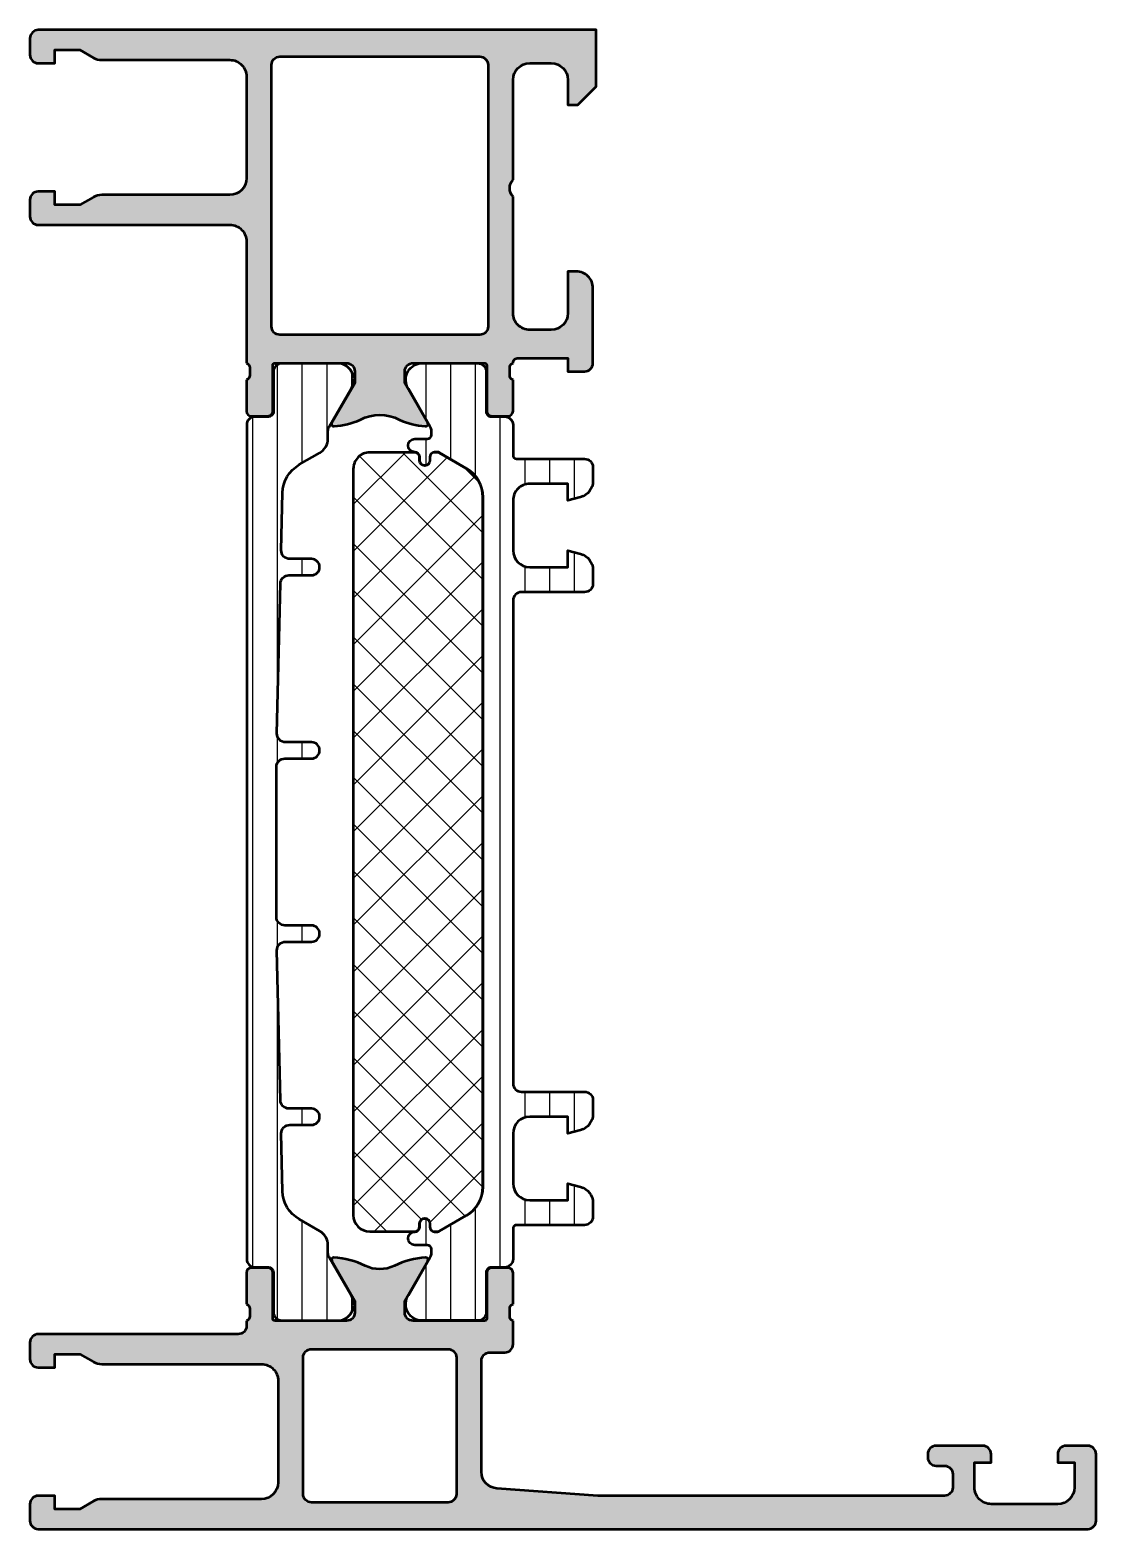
# Model space of a CAD drawing. Extents: x 0 to 64, y 0 to 90.
import ezdxf

# ---------------------------------------------------------------- set-up
doc = ezdxf.new("R2010")
doc.units = 0
for name, color, linetype, lineweight in [('0S-Alu contour', 7, 'Continuous', 50), ('0S-Alu hatch', 252, 'Continuous', 25), ('0S-Plastic contour', 254, 'Continuous', 50), ('0S-Plastic hatch', 253, 'Continuous', 25), ('0S-PT contour', 91, 'Continuous', 50), ('0S-PT hatch', 103, 'Continuous', 25)]:
    doc.layers.add(name, color=color, linetype=linetype, lineweight=lineweight)
pattern_1 = [(90, (0, 0), (-1.4859, 0), [])]

# ---------------------------------------------------------------- blocks, each defined once
blk = doc.blocks.new('345550__3AA2F332_52E8_4A0D_866D_6478937393F0_')
at = {"layer": '0S-Alu hatch'}
h = blk.add_hatch(color=256, dxfattribs=at)
edge = h.paths.add_edge_path()
edge.add_line((4.307364752741602, 88.20042479065357), (11.99954769374995, 88.20109915747872))
edge.add_ellipse((11.99963536272052, 87.20110073497803), major_axis=(-0.9999984263436257, 0), ratio=1, start_angle=180, end_angle=270.00502306991916, ccw=False)
edge.add_line((12.99963378906414, 87.20110073497806), (12.99963378906277, 81.0998222595982))
edge.add_ellipse((11.99963452751089, 81.09982225959848), major_axis=(-0.9999992615518848, 0), ratio=1, start_angle=90.00000000000023, end_angle=180, ccw=False)
edge.add_line((11.99963452751089, 80.0998229980466), (4.307261541675392, 80.09982299805117))
edge.add_arc((4.30726154167536, 79.0998129319747), 1.00001006607647, 89.99999999999811, 120.0003285740116)
edge.add_line((3.807251542200909, 79.9658441858448), (3, 79.49977111816405))
edge.add_line((3, 79.49977111816405), (1.5, 79.49977111816405))
edge.add_line((1.5, 79.49977111816405), (1.5, 80.30021667480466))
edge.add_line((1.5, 80.30021667480466), (0.5000763498907892, 80.30021667480466))
edge.add_arc((0.5000763498907892, 79.80021661288244), 0.5000000619222363, 90, 180)
edge.add_line((7.6287968553e-05, 79.80021661288244), (7.62939313187e-05, 78.80000965062501))
edge.add_arc((0.5000800347773583, 78.80000965361279), 0.5000037408460396, 180, 270)
edge.add_line((0.500080034777358, 78.30000591276675), (11.99963278891742, 78.30000591278124))
edge.add_ellipse((11.99963278891863, 77.30000491263687), major_axis=(-1.000001000144365, 0), ratio=1, start_angle=180, end_angle=270.00000000006963, ccw=False)
edge.add_line((12.999633789063, 77.30000491263687), (12.9996337890625, 69.99976730346677))
edge.add_ellipse((12.92079734251946, 69.73224671147365), major_axis=(-0.2788950563274339, 0), ratio=1, start_angle=178.8354106259204, end_angle=253.5801235805082, ccw=False)
edge.add_line((13.19963478906251, 69.72657830347536), (13.1996347890625, 69.27298430347531))
edge.add_ellipse((12.92076669341931, 69.26732364399825), major_axis=(-0.2789255417371736, 0), ratio=1, start_angle=106.4245945553584, end_angle=181.1628700728862, ccw=False)
edge.add_line((12.9996337890625, 68.99978030347529), (12.9996337890625, 67.1197693034668))
edge.add_arc((13.29963378906251, 67.1197693034668), 0.300000000000006, 180, 269.9999999999997)
edge.add_line((13.29963378906251, 66.81976930346679), (14.27960810810528, 66.81976930346677))
edge.add_arc((14.27960810810528, 67.11976930346678), 0.3000000000000114, 269.9999999999993, 360)
edge.add_line((14.57960810810529, 67.11976930346678), (14.57960810810529, 69.87998474121093))
edge.add_ellipse((14.69960810810531, 69.8799847412109), major_axis=(-0.1200000000000241, 0), ratio=1, start_angle=270.0000000022221, end_angle=360, ccw=False)
edge.add_line((14.69960810810066, 69.99998474121094), (18.99958563615991, 69.99998474137686))
edge.add_ellipse((18.99958563615992, 69.49999762360295), major_axis=(-0.4999871177739266, 0), ratio=1, start_angle=180, end_angle=270.00000000000125, ccw=False)
edge.add_line((19.49957275393385, 69.49999762360294), (19.49957275390625, 68.79993493479931))
edge.add_line((19.49957275390625, 68.79993493479931), (18.11135864257811, 66.3954696655273))
edge.add_arc((18.23234283792862, 66.33515564994492), 0.1351848956070158, 153.5024575326301, 286.3715668768105)
edge.add_arc((17.91098028125077, 70.84733126901101), 4.65577701696899, 274.4281396603568, 294.2250920001356)
edge.add_ellipse((20.99960327148445, 64.30878680226868), major_axis=(-2.577788972612978, 0), ratio=1, start_angle=242.8012200647251, end_angle=297.19877993525813, ccw=False)
edge.add_arc((24.0882262617183, 70.84733126901102), 4.655777016969111, 245.7749079998717, 265.5718603394586)
edge.add_arc((23.76686370504204, 66.33515564994111), 0.1351848956070081, 253.6284331158749, 386.4975424692157)
edge.add_line((23.8878479003906, 66.39546966552737), (22.49960327148437, 68.79998779296872))
edge.add_line((22.49960327148437, 68.79998779296872), (22.49960327124615, 69.50000780482098))
edge.add_ellipse((22.99958020816802, 69.50000780482098), major_axis=(-0.4999769369218719, 0), ratio=1, start_angle=270.00009934834515, end_angle=360, ccw=False)
edge.add_line((22.99957934123014, 69.9999847417421), (27.29959840018214, 69.9999921972122))
edge.add_ellipse((27.29959860825653, 69.87999237060544), major_axis=(-0.1199998266069385, 0), ratio=1, start_angle=180, end_angle=270.0000993483431, ccw=False)
edge.add_line((27.41959843486347, 69.87999237060542), (27.41959843486345, 67.11999437060544))
edge.add_arc((27.71959843486344, 67.11999437060544), 0.2999999999999865, 180, 270.0000000000007)
edge.add_line((27.71959843486345, 66.81999437060546), (28.69957275390624, 66.81999437060546))
edge.add_arc((28.69957275390624, 67.11999437060547), 0.3000000000000114, 270, 360)
edge.add_line((28.99957275390625, 67.11999437060547), (28.99957275390624, 69.00000537061396))
edge.add_ellipse((29.07843984954942, 69.26754871113691), major_axis=(-0.2789255417371619, 0), ratio=1, start_angle=-1.162870072912483, end_angle=73.5754054446428, ccw=False)
edge.add_line((28.79957175390624, 69.27320937061408), (28.79957175390624, 69.72680337061396))
edge.add_ellipse((29.07840920044929, 69.73247177861228), major_axis=(-0.2788950563274363, 0), ratio=1, start_angle=-73.58012358051627, end_angle=1.1645893740821975, ccw=False)
edge.add_ellipse((29.29905295162591, 70.00051536731213), major_axis=(-0.2994806543864574, 0), ratio=1, start_angle=-90.11462734938578, end_angle=0.10005828018472585, ccw=False)
edge.add_line((29.29965209960847, 70.29999542236328), (32.299560546875, 70.29999542236327))
edge.add_line((32.299560546875, 70.29999542236327), (32.299560546875, 69.49999999999999))
edge.add_line((32.299560546875, 69.49999999999999), (33.29959510195838, 69.50000762846402))
edge.add_arc((33.29959128749564, 69.99997688836302), 0.4999692599135548, 270.000437132106, 359.9992228112989)
edge.add_line((33.79956054736321, 69.99997010652889), (33.79962158576447, 74.49989896487655))
edge.add_arc((32.79953411146229, 74.49991252943104), 1.000087474394167, 359.9992228764861, 450)
edge.add_line((32.79953411146229, 75.50000000382522), (32.29962158203125, 75.49999999999999))
edge.add_line((32.29962158203125, 75.49999999999999), (32.29962158585646, 73.00008747056891))
edge.add_ellipse((31.29953411146229, 73.00008747056896), major_axis=(-1.000087474394181, 0), ratio=1, start_angle=90.00000007618252, end_angle=180, ccw=False)
edge.add_line((31.29953411279204, 71.99999999617478), (29.99963155163522, 71.9999999982715))
edge.add_ellipse((29.99963155163521, 73.00005879772895), major_axis=(-1.000058799457448, 0), ratio=1, start_angle=0, end_angle=90.00000000000063, ccw=False)
edge.add_line((28.99957275217776, 73.00005879772895), (28.99957275390625, 79.99999999999999))
edge.add_ellipse((29.52441209422461, 80.49999999999999), major_axis=(-0.7248836686985065, 0), ratio=1, start_angle=-43.61157673631351, end_angle=43.61157673631362, ccw=False)
edge.add_line((28.99957275390625, 80.99999999999999), (28.99957275279339, 87.00038769658362))
edge.add_ellipse((29.9996275625945, 87.00038769658359), major_axis=(-1.000054809801117, 0), ratio=1, start_angle=270.00000016449235, end_angle=360, ccw=False)
edge.add_line((29.99962755972341, 88.00044250638469), (31.2995351827557, 88.0004425086149))
edge.add_ellipse((31.29953518275569, 87.00035610491894), major_axis=(-1.000086403695945, 0), ratio=1, start_angle=180, end_angle=269.9999999999992, ccw=False)
edge.add_line((32.29962158645163, 87.00035610491896), (32.29962158203125, 85.49999237060545))
edge.add_line((32.29962158203125, 85.49999237060545), (32.89959716796875, 85.49999237060545))
edge.add_line((32.89959716796875, 85.49999237060545), (33.99957275390625, 86.59996795654295))
edge.add_line((33.99957275390625, 86.59996795654295), (33.99957275390626, 89.99999999999999))
edge.add_line((33.99957275390626, 89.99999999999999), (0.4999794725515301, 90.00000000042138))
edge.add_arc((0.4999794725515273, 89.50002052744846), 0.4999794729729246, 89.99999999999967, 180)
edge.add_line((-4.213974e-10, 89.50002052744846), (-7.657e-13, 88.50054844111712))
edge.add_arc((0.4999991249216863, 88.50054844132792), 0.499999124922452, 180, 270)
edge.add_line((0.4999991249216861, 88.00054931640547), (1.5, 88.00054931640624))
edge.add_line((1.5, 88.00054931640624), (1.5, 88.80047607421874))
edge.add_line((1.5, 88.80047607421874), (2.999999999999999, 88.80047607421874))
edge.add_line((2.999999999999999, 88.80047607421874), (3.807275074343867, 88.33439905843603))
edge.add_arc((4.307277082792603, 89.20043438066548), 1.000009593854872, 240.0001844823245, 270.0050230698836)
edge = h.paths.add_edge_path()
edge.add_ellipse((14.99962127114104, 87.89999115561677), major_axis=(-0.5000027408751038, 0), ratio=1, start_angle=270.0000000000354, end_angle=359.99968592151924, ccw=False)
edge.add_line((14.99962127114073, 88.39999389649188), (26.99958527182773, 88.39999389649186))
edge.add_ellipse((26.99958527182772, 87.89999115561675), major_axis=(-0.5000027408751038, 0), ratio=1, start_angle=180, end_angle=269.9999999999996, ccw=False)
edge.add_line((27.49958801270282, 87.89999115561702), (27.49958801270283, 72.19999968910975))
edge.add_ellipse((26.99958527182773, 72.19999968910975), major_axis=(-0.5000027408751038, 0), ratio=1, start_angle=90.00000000003541, end_angle=180, ccw=False)
edge.add_line((26.99958527182803, 71.69999694823466), (14.99962127114104, 71.69999694823466))
edge.add_ellipse((14.99962127114104, 72.19999968910979), major_axis=(-0.5000027408751127, 0), ratio=1, start_angle=0, end_angle=90, ccw=False)
edge.add_line((14.49961853026592, 72.19999968910979), (14.49961853027345, 87.89999389648436))
at = {"layer": '0S-Alu contour', "color": 7}
for points in [[(-4.213974e-10, 89.50002052744846), (-7.657e-13, 88.50054844111712)], [(32.29962158645163, 87.00035610491896), (32.29962158203125, 85.49999237060545), (32.89959716796875, 85.49999237060545), (33.99957275390625, 86.59996795654295), (33.99957275390626, 89.99999999999999), (0.4999794725515301, 90.00000000042138)], [(0.4999991249216861, 88.00054931640547), (1.5, 88.00054931640624), (1.5, 88.80047607421874), (2.999999999999999, 88.80047607421874), (3.807275074343867, 88.33439905843603)], [(4.307364752741602, 88.20042479065357), (11.99954769374995, 88.20109915747872)], [(14.99962127114073, 88.39999389649188), (26.99958527182773, 88.39999389649186)], [(14.49961853026592, 72.19999968910979), (14.49961853027345, 87.89999389648436)], [(27.49958801270282, 87.89999115561702), (27.49958801270283, 72.19999968910975)], [(29.99962755972341, 88.00044250638469), (31.2995351827557, 88.0004425086149)], [(12.99963378906414, 87.20110073497806), (12.99963378906277, 81.0998222595982)], [(28.99957275390625, 80.99999999999999), (28.99957275279339, 87.00038769658362)], [(3.807251542200909, 79.9658441858448), (3, 79.49977111816405), (1.5, 79.49977111816405), (1.5, 80.30021667480466), (0.5000763498907892, 80.30021667480466)], [(7.6287968553e-05, 79.80021661288244), (7.62939313187e-05, 78.80000965062501)], [(11.99963452751089, 80.0998229980466), (4.307261541675392, 80.09982299805117)], [(28.99957275217776, 73.00005879772895), (28.99957275390625, 79.99999999999999)], [(0.500080034777358, 78.30000591276675), (11.99963278891742, 78.30000591278124)], [(12.999633789063, 77.30000491263687), (12.9996337890625, 69.99976730346677)], [(32.79953411146229, 75.50000000382522), (32.29962158203125, 75.49999999999999), (32.29962158585646, 73.00008747056891)], [(33.79956054736321, 69.99997010652889), (33.79962158576447, 74.49989896487655)], [(26.99958527182803, 71.69999694823466), (14.99962127114104, 71.69999694823466)], [(31.29953411279204, 71.99999999617478), (29.99963155163522, 71.9999999982715)], [(29.29965209960847, 70.29999542236328), (32.299560546875, 70.29999542236327), (32.299560546875, 69.49999999999999), (33.29959510195838, 69.50000762846402)], [(13.19963478906251, 69.72657830347536), (13.1996347890625, 69.27298430347531)], [(14.57960810810529, 67.11976930346678), (14.57960810810529, 69.87998474121093)], [(14.69960810810066, 69.99998474121094), (18.99958563615991, 69.99998474137686)], [(19.49957275393385, 69.49999762360294), (19.49957275390625, 68.79993493479931), (18.11135864257811, 66.3954696655273)], [(23.8878479003906, 66.39546966552737), (22.49960327148437, 68.79998779296872), (22.49960327124615, 69.50000780482098)], [(22.99957934123014, 69.9999847417421), (27.29959840018214, 69.9999921972122)], [(27.41959843486347, 69.87999237060542), (27.41959843486345, 67.11999437060544)], [(28.79957175390624, 69.27320937061408), (28.79957175390624, 69.72680337061396)], [(12.9996337890625, 68.99978030347529), (12.9996337890625, 67.1197693034668)], [(28.99957275390625, 67.11999437060547), (28.99957275390624, 69.00000537061396)], [(13.29963378906251, 66.81976930346679), (14.27960810810528, 66.81976930346677)], [(27.71959843486345, 66.81999437060546), (28.69957275390624, 66.81999437060546)]]:
    blk.add_lwpolyline(points, dxfattribs=at)
for centre, radius, start, end in [((0.4999794725515273, 89.50002052744846), 0.4999794729729246, 89.99999999999967, 180), ((0.4999991249216863, 88.50054844132792), 0.499999124922452, 180, 270), ((4.307277082792603, 89.20043438066548), 1.000009593854872, 240.0001844823245, 270.0050230698836), ((0.5000763498907892, 79.80021661288244), 0.5000000619222363, 90, 180), ((4.30726154167536, 79.0998129319747), 1.00001006607647, 89.99999999999811, 120.0003285740116), ((0.5000800347773583, 78.80000965361279), 0.5000037408460396, 180, 270), ((32.79953411146229, 74.49991252943104), 1.000087474394167, 359.9992228764861, 90), ((33.29959128749564, 69.99997688836302), 0.4999692599135548, 270.000437132106, 359.9992228112989), ((13.29963378906251, 67.1197693034668), 0.300000000000006, 180, 269.9999999999997), ((14.27960810810528, 67.11976930346678), 0.3000000000000114, 269.9999999999993, 0), ((17.91098028125077, 70.84733126901101), 4.65577701696899, 274.4281396603568, 294.2250920001356), ((24.0882262617183, 70.84733126901102), 4.655777016969111, 245.7749079998717, 265.5718603394586), ((27.71959843486344, 67.11999437060544), 0.2999999999999865, 180, 270.0000000000007), ((28.69957275390624, 67.11999437060547), 0.3000000000000114, 270, 0), ((18.23234283792862, 66.33515564994492), 0.1351848956070158, 153.5024575326301, 286.3715668768105), ((23.76686370504204, 66.33515564994111), 0.1351848956070081, 253.6284331158749, 26.4975424692157)]:
    blk.add_arc(centre, radius, start, end, dxfattribs=at)
at = {"layer": '0S-Alu contour', "color": 7, "extrusion": (0, 0, -1)}
for centre, radius, start, end in [((-11.99963536272052, 87.20110073497803), 0.9999984263436257, 89.99497693008087, 180), ((-14.99962127114104, 87.89999115561677), 0.5000027408751038, 0.0003140784807261, 89.99999999996459), ((-26.99958527182772, 87.89999115561675), 0.5000027408751038, 90.0000000000004, 180), ((-29.9996275625945, 87.00038769658359), 1.000054809801117, 0, 89.99999983550768), ((-31.29953518275569, 87.00035610491894), 1.000086403695945, 90.00000000000081, 180), ((-11.99963452751089, 81.09982225959848), 0.9999992615518848, 180, 269.9999999999998), ((-29.52441209422461, 80.49999999999999), 0.7248836686985065, 316.3884232636864, 43.61157673631359), ((-11.99963278891863, 77.30000491263687), 1.000001000144365, 89.99999999993038, 180), ((-29.99963155163521, 73.00005879772895), 1.000058799457448, 269.9999999999994, 0), ((-31.29953411146229, 73.00008747056896), 1.000087474394181, 180, 269.9999999238175), ((-14.99962127114104, 72.19999968910979), 0.5000027408751127, 270, 0), ((-26.99958527182773, 72.19999968910975), 0.5000027408751038, 180, 269.9999999999646), ((-29.29905295162591, 70.00051536731213), 0.2994806543864574, 359.8999417198153, 90.11462734938593), ((-12.92079734251946, 69.73224671147365), 0.2788950563274339, 106.4198764194918, 181.1645893740797), ((-14.69960810810531, 69.8799847412109), 0.1200000000000241, 0, 89.99999999777786), ((-18.99958563615992, 69.49999762360295), 0.4999871177739266, 89.99999999999876, 180), ((-22.99958020816802, 69.50000780482098), 0.4999769369218719, 0, 89.99990065165484), ((-27.29959860825653, 69.87999237060544), 0.1199998266069385, 89.99990065165689, 180), ((-29.07840920044929, 69.73247177861228), 0.2788950563274363, 358.8354106259178, 73.58012358051639), ((-12.92076669341931, 69.26732364399825), 0.2789255417371736, 178.8371299271138, 253.5754054446416), ((-29.07843984954942, 69.26754871113691), 0.2789255417371619, 286.4245945553573, 1.162870072912553), ((-20.99960327148445, 64.30878680226868), 2.577788972612978, 62.80122006474185, 117.1987799352749)]:
    blk.add_arc(centre, radius, start, end, dxfattribs=at)
blk = doc.blocks.new('284595__33B7B523_3180_4EC0_B759_529FD89ACDA0___2BCDDDB6_33B8_4ADF_B3D1_63E1802FA25A_')
at = {"layer": '0S-Plastic hatch'}
h = blk.add_hatch(dxfattribs=at)
h.set_pattern_fill('ANSI31', color=256, scale=0.4680000000000001, angle=45, style=0)
h.set_pattern_definition(pattern_1)
edge = h.paths.add_edge_path()
edge.add_line((13.01000000000008, 66.29000299999998), (13.00999999999989, 16.20999700000011))
edge.add_arc((13.49999999999999, 16.2099970000001), 0.4900000000001015, 180, 270.0000000000004)
edge.add_line((13.49999999999999, 15.719997), (14.31033401224253, 15.719997))
edge.add_ellipse((14.31033331504887, 15.40999630290355), major_axis=(-0.3100006970972397, 0), ratio=1, start_angle=179.99987114239, end_angle=269.9998711414056, ccw=False)
edge.add_line((14.62033401214533, 15.40999560572257), (14.61999938293617, 13.00999856427072))
edge.add_arc((15.10999536037491, 13.00999597743861), 0.489995977445572, 179.9996975194316, 269.9999999999988)
edge.add_line((15.1099953603749, 12.51999999999304), (18.5858224961842, 12.52))
edge.add_arc((18.44422884910812, 13.49981807472285), 0.9899960709244728, 278.2228963588981, 392.7407569883898)
edge.add_line((19.27694055408894, 14.03524634894251), (17.9583043908062, 16.31919149350405))
edge.add_ellipse((18.39997736187124, 16.5741914672896), major_axis=(-0.5100000000000495, 0), ratio=1, start_angle=-0.5398516222142007, end_angle=29.999996599342012, ccw=False)
edge.add_line((17.88999999999987, 16.57899671221187), (17.88999999999986, 17.03149545762271))
edge.add_arc((16.89999999999989, 17.03149545762269), 0.9899999999999664, 0, 60.00000000000126)
edge.add_line((17.39499999999986, 17.88886060736927), (16.16814668627394, 18.59718469830506))
edge.add_ellipse((17.173146686274, 20.337895759912), major_axis=(-2.010000000000213, 0), ratio=1, start_angle=1.3413950657791816, end_angle=60.00000000000148, ccw=False)
edge.add_line((15.16369751219449, 20.29084242005165), (15.08297730594225, 23.73806109287132))
edge.add_ellipse((15.59283754414147, 23.75000000000006), major_axis=(-0.5100000000000032, 0), ratio=1, start_angle=-89.99999999999972, end_angle=1.3413950657787268, ccw=False)
edge.add_line((15.59283754414147, 24.26000000000006), (16.90000000000004, 24.26000000000005))
edge.add_arc((16.90000000000004, 24.75000000000006), 0.490000000000002, 270, 450)
edge.add_line((16.90000000000004, 25.24000000000006), (15.54600546650817, 25.24000000000006))
edge.add_ellipse((15.54600546650817, 25.75000000000006), major_axis=(-0.5100000000000052, 0), ratio=1, start_angle=1.3413950657787268, end_angle=90.0000000000004, ccw=False)
edge.add_line((15.03614522830894, 25.73806109287133), (14.82540087895906, 34.73806109287135))
edge.add_ellipse((15.33526111715824, 34.75000000000009), major_axis=(-0.509999999999957, 0), ratio=1, start_angle=-89.9999999999996, end_angle=1.3413950657787268, ccw=False)
edge.add_line((15.33526111715823, 35.26000000000005), (16.90000000000004, 35.26000000000006))
edge.add_arc((16.90000000000004, 35.75000000000006), 0.490000000000002, 270.0000000000004, 450.0000000000004)
edge.add_line((16.90000000000004, 36.24000000000006), (15.29999999999999, 36.24000000000005))
edge.add_ellipse((15.29999999999998, 36.75000000000005), major_axis=(-0.509999999999998, 0), ratio=1, start_angle=0, end_angle=90.0000000000012, ccw=False)
edge.add_line((14.78999999999998, 36.75000000000006), (14.78999999999998, 45.75000000000007))
edge.add_ellipse((15.29999999999998, 45.75000000000007), major_axis=(-0.5099999999999963, 0), ratio=1, start_angle=269.9999999999992, end_angle=360, ccw=False)
edge.add_line((15.29999999999999, 46.26000000000007), (16.90000000000003, 46.26000000000006))
edge.add_arc((16.90000000000003, 46.75000000000006), 0.490000000000002, 270.0000000000004, 450.0000000000004)
edge.add_line((16.90000000000002, 47.24000000000006), (15.33526111715828, 47.24000000000003))
edge.add_ellipse((15.33526111715829, 47.75000000000004), major_axis=(-0.5100000000000052, 0), ratio=1, start_angle=-1.34139506577759, end_angle=89.99999999999977, ccw=False)
edge.add_line((14.82540087895905, 47.76193890712877), (15.03614522830894, 56.7619389071288))
edge.add_ellipse((15.54600546650817, 56.75000000000006), major_axis=(-0.5100000000000051, 0), ratio=1, start_angle=270.0000000000004, end_angle=358.6586049342208, ccw=False)
edge.add_line((15.54600546650817, 57.26000000000006), (16.90000000000005, 57.26000000000006))
edge.add_arc((16.90000000000005, 57.75000000000006), 0.490000000000002, 270, 450)
edge.add_line((16.90000000000005, 58.24000000000006), (15.59283754414147, 58.24000000000007))
edge.add_ellipse((15.59283754414147, 58.75000000000007), major_axis=(-0.5099999999999909, 0), ratio=1, start_angle=-1.34139506577759, end_angle=89.9999999999996, ccw=False)
edge.add_line((15.08297730594225, 58.7619389071288), (15.16369751219449, 62.20915757994848))
edge.add_ellipse((17.17314668627377, 62.16210424008814), major_axis=(-2.009999999999975, 0), ratio=1, start_angle=299.9999999999988, end_angle=358.65860493422105, ccw=False)
edge.add_line((16.16814668627382, 63.90281530169487), (17.39499999999986, 64.61113939263076))
edge.add_arc((16.89999999999988, 65.46850454237736), 0.9899999999999973, 299.9999999999992, 360)
edge.add_line((17.88999999999987, 65.46850454237742), (17.88999999999984, 65.92100328778709))
edge.add_ellipse((18.39997736187141, 65.9258085327103), major_axis=(-0.5100000000002535, 0), ratio=1, start_angle=-29.999996599344627, end_angle=0.5398516223189063, ccw=False)
edge.add_line((17.95830439080621, 66.18080850649596), (19.27694055408881, 68.4647536510573))
edge.add_arc((18.44422884910811, 69.00018192527715), 0.9899960709244741, 327.2592430115969, 441.7771036410994)
edge.add_line((18.58582249618423, 69.97999999999999), (15.10999536037492, 69.98000000000695))
edge.add_arc((15.10999536036554, 69.49000402257074), 0.4899959774362089, 89.99999999890326, 180.0079887600601)
edge.add_line((14.61999938769228, 69.48993570235024), (14.62033400922925, 67.09004622298073))
edge.add_ellipse((14.31033401224254, 67.09000299999998), major_axis=(-0.309999999999981, 0), ratio=1, start_angle=90.00000000000068, end_angle=180.0079886915353, ccw=False)
edge.add_line((14.31033401224254, 66.780003), (13.50000000000007, 66.78000299999998))
edge.add_arc((13.50000000000007, 66.29000299999998), 0.4899999999999949, 90.00000000000082, 180)
at = {"layer": '0S-Plastic contour', "color": 7}
for points in [[(14.61999938769228, 69.48993570235024), (14.62033400922925, 67.09004622298073)], [(18.58582249618423, 69.97999999999999), (15.10999536037492, 69.98000000000695)], [(17.95830439080621, 66.18080850649596), (19.27694055408881, 68.4647536510573)], [(14.31033401224254, 66.780003), (13.50000000000007, 66.78000299999998)], [(13.01000000000008, 66.29000299999998), (13.00999999999989, 16.20999700000011)], [(17.88999999999987, 65.46850454237742), (17.88999999999984, 65.92100328778709)], [(16.16814668627382, 63.90281530169487), (17.39499999999986, 64.61113939263076)], [(15.08297730594225, 58.7619389071288), (15.16369751219449, 62.20915757994848)], [(16.90000000000005, 58.24000000000006), (15.59283754414147, 58.24000000000007)], [(14.82540087895905, 47.76193890712877), (15.03614522830894, 56.7619389071288)], [(15.54600546650817, 57.26000000000006), (16.90000000000005, 57.26000000000006)], [(16.90000000000002, 47.24000000000006), (15.33526111715828, 47.24000000000003)], [(15.29999999999999, 46.26000000000007), (16.90000000000003, 46.26000000000006)], [(14.78999999999998, 36.75000000000006), (14.78999999999998, 45.75000000000007)], [(16.90000000000004, 36.24000000000006), (15.29999999999999, 36.24000000000005)], [(15.33526111715823, 35.26000000000005), (16.90000000000004, 35.26000000000006)], [(15.03614522830894, 25.73806109287133), (14.82540087895906, 34.73806109287135)], [(16.90000000000004, 25.24000000000006), (15.54600546650817, 25.24000000000006)], [(15.16369751219449, 20.29084242005165), (15.08297730594225, 23.73806109287132)], [(15.59283754414147, 24.26000000000006), (16.90000000000004, 24.26000000000005)], [(17.39499999999986, 17.88886060736927), (16.16814668627394, 18.59718469830506)], [(17.88999999999987, 16.57899671221187), (17.88999999999986, 17.03149545762271)], [(19.27694055408894, 14.03524634894251), (17.9583043908062, 16.31919149350405)], [(13.49999999999999, 15.719997), (14.31033401224253, 15.719997)], [(14.62033401214533, 15.40999560572257), (14.61999938293617, 13.00999856427072)], [(15.1099953603749, 12.51999999999304), (18.5858224961842, 12.52)]]:
    blk.add_lwpolyline(points, dxfattribs=at)
for centre, radius, start, end in [((15.10999536036554, 69.49000402257074), 0.4899959774362089, 89.99999999890326, 180.0079887600601), ((18.44422884910811, 69.00018192527715), 0.9899960709244741, 327.2592430115969, 81.77710364109939), ((13.50000000000007, 66.29000299999998), 0.4899999999999949, 90.00000000000082, 180), ((16.89999999999988, 65.46850454237736), 0.9899999999999973, 299.9999999999992, 0), ((16.90000000000005, 57.75000000000006), 0.490000000000002, 270, 90), ((16.90000000000003, 46.75000000000006), 0.490000000000002, 270.0000000000004, 90.00000000000043), ((16.90000000000004, 35.75000000000006), 0.490000000000002, 270.0000000000004, 90.00000000000043), ((16.90000000000004, 24.75000000000006), 0.490000000000002, 270, 90), ((16.89999999999989, 17.03149545762269), 0.9899999999999664, 0, 60.00000000000126), ((13.49999999999999, 16.2099970000001), 0.4900000000001015, 180, 270.0000000000004), ((18.44422884910812, 13.49981807472285), 0.9899960709244728, 278.2228963588981, 32.74075698838983), ((15.10999536037491, 13.00999597743861), 0.489995977445572, 179.9996975194316, 269.9999999999988)]:
    blk.add_arc(centre, radius, start, end, dxfattribs=at)
at = {"layer": '0S-Plastic contour', "color": 7, "extrusion": (0, 0, -1)}
for centre, radius, start, end in [((-14.31033401224254, 67.09000299999998), 0.309999999999981, 179.9920113084647, 269.9999999999993), ((-18.39997736187141, 65.9258085327103), 0.5100000000002535, 359.4601483776811, 29.99999659934461), ((-17.17314668627377, 62.16210424008814), 2.009999999999975, 1.341395065778929, 60.00000000000119), ((-15.59283754414147, 58.75000000000007), 0.5099999999999909, 270.0000000000004, 1.34139506577757), ((-15.54600546650817, 56.75000000000006), 0.5100000000000051, 1.341395065779201, 89.9999999999996), ((-15.33526111715829, 47.75000000000004), 0.5100000000000052, 270.0000000000002, 1.34139506577757), ((-15.29999999999998, 45.75000000000007), 0.5099999999999963, 0, 90.0000000000008), ((-15.29999999999998, 36.75000000000005), 0.509999999999998, 269.9999999999988, 0), ((-15.33526111715824, 34.75000000000009), 0.509999999999957, 358.6586049342213, 89.9999999999996), ((-15.54600546650817, 25.75000000000006), 0.5100000000000052, 269.9999999999996, 358.6586049342213), ((-15.59283754414147, 23.75000000000006), 0.5100000000000032, 358.6586049342213, 89.99999999999982), ((-17.173146686274, 20.337895759912), 2.010000000000213, 299.9999999999985, 358.6586049342208), ((-18.39997736187124, 16.5741914672896), 0.5100000000000495, 330.000003400658, 0.5398516222141895), ((-14.31033331504887, 15.40999630290355), 0.3100006970972397, 90.00012885859437, 180.0001288576101)]:
    blk.add_arc(centre, radius, start, end, dxfattribs=at)
blk = doc.blocks.new('284595__881D1F13_A224_472F_B342_1800A88279E9___0710FDD1_14EB_43BA_BEAD_82C7326BC82D_')
at = {"layer": '0S-Plastic hatch'}
h = blk.add_hatch(dxfattribs=at)
h.set_pattern_fill('ANSI31', color=256, scale=0.4680000000000001, angle=45, style=0)
h.set_pattern_definition(pattern_1)
edge = h.paths.add_edge_path()
edge.add_arc((29.19999999999973, 64.45000000004715), 0.2000000000000028, 180, 270.000000000001)
edge.add_line((29.19999999999973, 64.25000000004715), (33.29999999999973, 64.25000000004721))
edge.add_ellipse((33.29999999999972, 63.75000000004721), major_axis=(-0.5, 0), ratio=1, start_angle=180, end_angle=269.9999999999992, ccw=False)
edge.add_line((33.79999999999972, 63.75000000004722), (33.79999999999972, 62.91925077667283))
edge.add_ellipse((32.79999999999981, 62.91925077667283), major_axis=(-0.9999999999999147, 0), ratio=1, start_angle=105.00000000000341, end_angle=180, ccw=False)
edge.add_line((33.05881904510236, 61.95332495038386), (32.29999999999972, 61.7500000000472))
edge.add_line((32.29999999999972, 61.7500000000472), (32.29999999999972, 62.75000000004713))
edge.add_line((32.29999999999972, 62.75000000004713), (29.99999999999975, 62.7500000000472))
edge.add_arc((29.99999999999973, 61.75000000004719), 1.000000000000007, 89.99999999999876, 180)
edge.add_line((28.99999999999972, 61.75000000004718), (28.99999999999972, 58.75000000004718))
edge.add_arc((29.99999999999971, 58.75000000004718), 0.9999999999999928, 180, 270)
edge.add_line((29.99999999999971, 57.75000000004719), (32.29999999999972, 57.75000000004719))
edge.add_line((32.29999999999972, 57.75000000004719), (32.29999999999972, 58.75000000004718))
edge.add_line((32.29999999999972, 58.75000000004718), (33.05881904510222, 58.54667504971065))
edge.add_ellipse((32.79999999999976, 57.58074922342161), major_axis=(-0.9999999999999623, 0), ratio=1, start_angle=180, end_angle=255.0000000000029, ccw=False)
edge.add_line((33.79999999999972, 57.58074922342158), (33.79999999999971, 56.75000000004714))
edge.add_ellipse((33.29999999999976, 56.75000000004715), major_axis=(-0.4999999999999503, 0), ratio=1, start_angle=89.9999999999992, end_angle=180, ccw=False)
edge.add_line((33.29999999999976, 56.25000000004719), (29.49999999999973, 56.25000000004719))
edge.add_arc((29.49999999999973, 55.75000000004719), 0.5000000000000071, 90, 180)
edge.add_line((28.99999999999972, 55.75000000004719), (28.99999999999972, 26.74999999999999))
edge.add_arc((29.49999999999971, 26.74999999999999), 0.4999999999999823, 180, 269.9999999999996)
edge.add_line((29.49999999999971, 26.25000000000001), (33.29999999999976, 26.25000000000001))
edge.add_ellipse((33.29999999999976, 25.75000000000005), major_axis=(-0.499999999999961, 0), ratio=1, start_angle=180, end_angle=270.0000000000008, ccw=False)
edge.add_line((33.79999999999972, 25.75000000000005), (33.79999999999973, 24.91925077662571))
edge.add_ellipse((32.79999999999965, 24.91925077662569), major_axis=(-1.000000000000078, 0), ratio=1, start_angle=104.99999999999369, end_angle=180, ccw=False)
edge.add_line((33.05881904510208, 23.95332495033652), (32.29999999999972, 23.75000000000007))
edge.add_line((32.29999999999972, 23.75000000000007), (32.29999999999972, 24.74999999999998))
edge.add_line((32.29999999999972, 24.74999999999998), (29.99999999999964, 24.74999999999996))
edge.add_arc((29.99999999999966, 23.75000000000002), 0.999999999999936, 90.00000000000081, 180)
edge.add_line((28.99999999999972, 23.75000000000002), (28.99999999999972, 20.75000000000001))
edge.add_arc((29.99999999999972, 20.75000000000001), 0.9999999999999964, 180, 269.9999999999998)
edge.add_line((29.99999999999972, 19.75000000000001), (32.29999999999972, 19.75000000000001))
edge.add_line((32.29999999999972, 19.75000000000001), (32.29999999999972, 20.75000000000001))
edge.add_line((32.29999999999972, 20.75000000000001), (33.0588190451023, 20.54667504966338))
edge.add_ellipse((32.79999999999974, 19.58074922337433), major_axis=(-0.9999999999999879, 0), ratio=1, start_angle=180, end_angle=254.99999999999739, ccw=False)
edge.add_line((33.79999999999972, 19.58074922337433), (33.79999999999972, 18.74999999999994))
edge.add_ellipse((33.29999999999972, 18.74999999999995), major_axis=(-0.5, 0), ratio=1, start_angle=90.0000000000008, end_angle=180, ccw=False)
edge.add_line((33.29999999999972, 18.24999999999995), (29.19999999999975, 18.25000000000001))
edge.add_arc((29.19999999999975, 18.04999999999998), 0.2000000000000242, 89.99999999999898, 180)
edge.add_line((28.99999999999972, 18.04999999999998), (28.99999999999973, 16.2099943210905))
edge.add_ellipse((28.50000267890204, 16.2099943210905), major_axis=(-0.4999973210976875, 0), ratio=1, start_angle=89.9999999999996, end_angle=180, ccw=False)
edge.add_line((28.50000267890204, 15.70999699999281), (27.68966866666215, 15.70999699999999))
edge.add_arc((27.68966866665949, 15.40999699999997), 0.3000000000000114, 89.99999999949247, 180)
edge.add_line((27.38966866665948, 15.40999700000007), (27.39000061705651, 13.0099986170577))
edge.add_ellipse((26.89000463961789, 13.00999597743861), major_axis=(-0.4999959774455867, 0), ratio=1, start_angle=90, end_angle=180.0003024805684, ccw=False)
edge.add_line((26.89000463961789, 12.50999999999302), (23.41346050189336, 12.50999999999999))
edge.add_ellipse((23.55577115088469, 13.49981807472284), major_axis=(-0.9999960709244688, 0), ratio=1, start_angle=-32.7270160998379, end_angle=81.81839194810152, ccw=False)
edge.add_line((22.71451850189332, 14.04045299999994), (24.03303535120449, 16.32419148667226))
edge.add_arc((23.60002263447412, 16.57419146097182), 0.5000000000000001, 330.000003400654, 360.0057438232341)
edge.add_line((24.10002263196167, 16.57424158528562), (24.09999999873409, 16.80002506213941))
edge.add_arc((23.84999999997284, 16.79999999998251), 0.2500000000174774, 0.0057438232341285, 89.99999999999675)
edge.add_line((23.84999999997285, 17.05), (23.09959336060872, 17.05000000000001))
edge.add_ellipse((23.09959336060874, 17.44925907311677), major_axis=(-0.399259073116756, 0), ratio=1, start_angle=-90.00000000000313, end_angle=89.99999999999687, ccw=False)
edge.add_arc((23.09959336060879, 18.15000000000005), 0.3014818537665249, 269.9999999999946, 360)
edge.add_line((23.40107521437531, 18.15000000000005), (23.40107521437531, 18.35057079528622))
edge.add_ellipse((23.70050441908908, 18.35057079528622), major_axis=(-0.2994292047137641, 0), ratio=1, start_angle=180, end_angle=360, ccw=False)
edge.add_line((23.99993362380284, 18.35057079528622), (23.99993362380284, 18.14999999999997))
edge.add_arc((24.29993362380278, 18.14999999999997), 0.2999999999999474, 180, 266.6063607285564)
edge.add_line((24.28217495791441, 17.85052607828752), (24.46501280945995, 17.85052607828746))
edge.add_arc((24.46501280946001, 18.05052607828747), 0.2000000000000028, 269.9999999999817, 299.9999999999977)
edge.add_line((24.56501280946, 17.87732099753057), (26.1999999999997, 18.8212812921102))
edge.add_arc((25.19999999999976, 20.55333209967907), 1.999999999999962, 299.9999999999985, 360)
edge.add_line((27.19999999999973, 20.55333209967907), (27.19999999999971, 61.94666790036814))
edge.add_arc((25.19999999999983, 61.94666790036814), 1.999999999999882, 0, 59.99999999999638)
edge.add_line((26.19999999999988, 63.67871870793685), (24.56501280946032, 64.62267900251659))
edge.add_arc((24.46501280946025, 64.44947392175966), 0.2000000000000741, 59.99999999998711, 89.99999999999694)
edge.add_line((24.46501280946026, 64.64947392175974), (24.28217495791443, 64.64947392175971))
edge.add_arc((24.29993362380281, 64.35000000004725), 0.2999999999999755, 93.3936392714448, 180)
edge.add_line((23.99993362380284, 64.35000000004723), (23.99993362380283, 64.14942920476099))
edge.add_ellipse((23.70050441908907, 64.14942920476096), major_axis=(-0.2994292047137605, 0), ratio=1, start_angle=0, end_angle=180, ccw=False)
edge.add_line((23.40107521437531, 64.14942920476096), (23.40107521437531, 64.3500000000471))
edge.add_arc((23.09959336060874, 64.3500000000471), 0.3014818537665747, 0, 90)
edge.add_ellipse((23.09959336060873, 65.05074092693043), major_axis=(-0.3992590731167524, 0), ratio=1, start_angle=-89.99999999999898, end_angle=90.00000000000102, ccw=False)
edge.add_line((23.09959336060872, 65.45000000004718), (23.84999999997283, 65.45000000004721))
edge.add_arc((23.84999999997282, 65.7000000000647), 0.2500000000174936, 270.0000000000017, 359.9942561767659)
edge.add_line((24.09999999873409, 65.69997493790781), (24.10002263196195, 65.92575841754346))
edge.add_arc((23.60002263447413, 65.92580853907533), 0.4999999999999872, 359.9942564955642, 389.9999965993454)
edge.add_line((24.03303535120449, 66.17580851337489), (22.71451850189337, 68.45954700004714))
edge.add_ellipse((23.55577115088468, 69.00018192532434), major_axis=(-0.9999960709244738, 0), ratio=1, start_angle=-81.8183919481005, end_angle=32.72701609984421, ccw=False)
edge.add_line((23.41346050189333, 69.99000000004719), (26.89000199999283, 69.99000000004717))
edge.add_ellipse((26.8900046396179, 69.49000402260856), major_axis=(-0.4999959774455833, 0), ratio=1, start_angle=179.9920751942274, end_angle=270.0003024811847, ccw=False)
edge.add_line((27.39000061228083, 69.48993486618845), (27.38966866952904, 67.0900444938744))
edge.add_arc((27.68966866665949, 67.09000300004722), 0.3000000000000118, 179.9920752627532, 270.0000000005075)
edge.add_line((27.68966866666215, 66.7900030000472), (28.50000267890203, 66.79000300005437))
edge.add_ellipse((28.50000267890204, 66.29000567895667), major_axis=(-0.4999973210976946, 0), ratio=1, start_angle=180, end_angle=270.0000000000008, ccw=False)
edge.add_line((28.99999999999973, 66.29000567895667), (28.99999999999972, 64.45000000004715))
at = {"layer": '0S-Plastic contour', "color": 7}
for points in [[(23.41346050189333, 69.99000000004719), (26.89000199999283, 69.99000000004717)], [(27.39000061228083, 69.48993486618845), (27.38966866952904, 67.0900444938744)], [(24.03303535120449, 66.17580851337489), (22.71451850189337, 68.45954700004714)], [(27.68966866666215, 66.7900030000472), (28.50000267890203, 66.79000300005437)], [(24.09999999873409, 65.69997493790781), (24.10002263196195, 65.92575841754346)], [(28.99999999999973, 66.29000567895667), (28.99999999999972, 64.45000000004715)], [(23.09959336060872, 65.45000000004718), (23.84999999997283, 65.45000000004721)], [(23.40107521437531, 64.14942920476096), (23.40107521437531, 64.3500000000471)], [(23.99993362380284, 64.35000000004723), (23.99993362380283, 64.14942920476099)], [(24.46501280946026, 64.64947392175974), (24.28217495791443, 64.64947392175971)], [(26.19999999999988, 63.67871870793685), (24.56501280946032, 64.62267900251659)], [(29.19999999999973, 64.25000000004715), (33.29999999999973, 64.25000000004721)], [(33.79999999999972, 63.75000000004722), (33.79999999999972, 62.91925077667283)], [(33.05881904510236, 61.95332495038386), (32.29999999999972, 61.7500000000472), (32.29999999999972, 62.75000000004713), (29.99999999999975, 62.7500000000472)], [(27.19999999999973, 20.55333209967907), (27.19999999999971, 61.94666790036814)], [(28.99999999999972, 61.75000000004718), (28.99999999999972, 58.75000000004718)], [(29.99999999999971, 57.75000000004719), (32.29999999999972, 57.75000000004719), (32.29999999999972, 58.75000000004718), (33.05881904510222, 58.54667504971065)], [(33.79999999999972, 57.58074922342158), (33.79999999999971, 56.75000000004714)], [(33.29999999999976, 56.25000000004719), (29.49999999999973, 56.25000000004719)], [(28.99999999999972, 55.75000000004719), (28.99999999999972, 26.74999999999999)], [(29.49999999999971, 26.25000000000001), (33.29999999999976, 26.25000000000001)], [(33.79999999999972, 25.75000000000005), (33.79999999999973, 24.91925077662571)], [(33.05881904510208, 23.95332495033652), (32.29999999999972, 23.75000000000007), (32.29999999999972, 24.74999999999998), (29.99999999999964, 24.74999999999996)], [(28.99999999999972, 23.75000000000002), (28.99999999999972, 20.75000000000001)], [(29.99999999999972, 19.75000000000001), (32.29999999999972, 19.75000000000001), (32.29999999999972, 20.75000000000001), (33.0588190451023, 20.54667504966338)], [(33.79999999999972, 19.58074922337433), (33.79999999999972, 18.74999999999994)], [(23.40107521437531, 18.15000000000005), (23.40107521437531, 18.35057079528622)], [(23.99993362380284, 18.35057079528622), (23.99993362380284, 18.14999999999997)], [(24.56501280946, 17.87732099753057), (26.1999999999997, 18.8212812921102)], [(28.99999999999972, 18.04999999999998), (28.99999999999973, 16.2099943210905)], [(33.29999999999972, 18.24999999999995), (29.19999999999975, 18.25000000000001)], [(24.28217495791441, 17.85052607828752), (24.46501280945995, 17.85052607828746)], [(22.71451850189332, 14.04045299999994), (24.03303535120449, 16.32419148667226)], [(23.84999999997285, 17.05), (23.09959336060872, 17.05000000000001)], [(24.10002263196167, 16.57424158528562), (24.09999999873409, 16.80002506213941)], [(27.38966866665948, 15.40999700000007), (27.39000061705651, 13.0099986170577)], [(28.50000267890204, 15.70999699999281), (27.68966866666215, 15.70999699999999)], [(26.89000463961789, 12.50999999999302), (23.41346050189336, 12.50999999999999)]]:
    blk.add_lwpolyline(points, dxfattribs=at)
at = {"layer": '0S-Plastic contour', "color": 7, "extrusion": (0, 0, -1)}
for centre, radius, start, end in [((-23.55577115088468, 69.00018192532434), 0.9999960709244738, 327.2729839001558, 81.81839194810057), ((-26.8900046396179, 69.49000402260856), 0.4999959774455833, 89.99969751881534, 180.0079248057727), ((-28.50000267890204, 66.29000567895667), 0.4999973210976947, 89.9999999999992, 180), ((-23.09959336060873, 65.05074092693043), 0.3992590731167524, 269.999999999999, 89.99999999999898), ((-23.70050441908907, 64.14942920476096), 0.2994292047137605, 180, 0), ((-33.29999999999972, 63.75000000004721), 0.5, 90.00000000000081, 180), ((-32.79999999999981, 62.91925077667283), 0.9999999999999147, 180, 254.9999999999966), ((-32.79999999999976, 57.58074922342161), 0.9999999999999623, 104.9999999999971, 180), ((-33.29999999999976, 56.75000000004715), 0.4999999999999503, 180, 270.0000000000008), ((-33.29999999999976, 25.75000000000005), 0.499999999999961, 89.9999999999992, 180), ((-32.79999999999965, 24.91925077662569), 1.000000000000078, 180, 255.0000000000063), ((-32.79999999999974, 19.58074922337433), 0.9999999999999879, 105.0000000000026, 180), ((-23.70050441908908, 18.35057079528622), 0.2994292047137641, 0, 180), ((-33.29999999999972, 18.74999999999995), 0.5, 180, 269.9999999999992), ((-23.09959336060874, 17.44925907311677), 0.399259073116756, 270.0000000000031, 90.00000000000306), ((-28.50000267890204, 16.2099943210905), 0.4999973210976876, 180, 270.0000000000004), ((-23.55577115088469, 13.49981807472284), 0.9999960709244688, 278.1816080518985, 32.72701609983781), ((-26.89000463961789, 13.00999597743861), 0.4999959774455868, 179.9996975194316, 270)]:
    blk.add_arc(centre, radius, start, end, dxfattribs=at)
at = {"layer": '0S-Plastic contour', "color": 7}
for centre, radius, start, end in [((27.68966866665949, 67.09000300004722), 0.3000000000000118, 179.9920752627532, 270.0000000005075), ((23.60002263447413, 65.92580853907533), 0.4999999999999872, 359.9942564955642, 29.99999659934537), ((23.84999999997282, 65.7000000000647), 0.2500000000174936, 270.0000000000017, 359.9942561767659), ((23.09959336060874, 64.3500000000471), 0.3014818537665747, 0, 90), ((24.29993362380281, 64.35000000004725), 0.2999999999999755, 93.3936392714448, 180), ((24.46501280946025, 64.44947392175966), 0.2000000000000741, 59.99999999998711, 89.99999999999694), ((29.19999999999973, 64.45000000004715), 0.2000000000000028, 180, 270.000000000001), ((25.19999999999983, 61.94666790036814), 1.999999999999882, 0, 59.99999999999638), ((29.99999999999973, 61.75000000004719), 1.000000000000007, 89.99999999999876, 180), ((29.99999999999971, 58.75000000004718), 0.9999999999999928, 180, 270), ((29.49999999999973, 55.75000000004719), 0.5000000000000071, 90, 180), ((29.49999999999971, 26.74999999999999), 0.4999999999999823, 180, 269.9999999999996), ((29.99999999999966, 23.75000000000002), 0.999999999999936, 90.00000000000081, 180), ((29.99999999999972, 20.75000000000001), 0.9999999999999964, 180, 269.9999999999998), ((25.19999999999976, 20.55333209967907), 1.999999999999962, 299.9999999999985, 0), ((23.09959336060879, 18.15000000000005), 0.3014818537665249, 269.9999999999946, 0), ((24.29993362380278, 18.14999999999997), 0.2999999999999474, 180, 266.6063607285564), ((29.19999999999975, 18.04999999999998), 0.2000000000000242, 89.99999999999898, 180), ((24.46501280946001, 18.05052607828747), 0.2000000000000028, 269.9999999999817, 299.9999999999977), ((23.84999999997284, 16.79999999998251), 0.2500000000174774, 0.0057438232341285, 89.99999999999675), ((23.60002263447412, 16.57419146097182), 0.5000000000000001, 330.000003400654, 0.0057438232341285), ((27.68966866665949, 15.40999699999997), 0.3000000000000114, 89.99999999949247, 180)]:
    blk.add_arc(centre, radius, start, end, dxfattribs=at)
blk = doc.blocks.new('441320__E8AF9D89_E4EF_44AC_A508_3B91AE8FD7EA_')
at = {"layer": '0S-PT hatch'}
h = blk.add_hatch(dxfattribs=at)
h.set_pattern_fill('ANSI37', color=256, scale=0.625, angle=90, style=0)
h.set_pattern_definition([(135, (0, 0), (-1.403165018917055, -1.403165018917055), []), (225, (0, 0), (1.403165018917055, -1.403165018917055), [])])
edge = h.paths.add_edge_path()
edge.add_line((19.40999999999973, 63.65020331974266), (19.40999999999973, 18.84979668030451))
edge.add_arc((20.39999999999972, 18.84979668030451), 0.9899999999999984, 180, 270)
edge.add_line((20.39999999999972, 17.85979668030452), (23.10107521437531, 17.85979668030451))
edge.add_arc((23.10107521437531, 18.14979668030452), 0.2900000000000098, 270, 360)
edge.add_line((23.39107521437532, 18.14979668030451), (23.39107521437532, 18.35036747559076))
edge.add_ellipse((23.70050441908908, 18.35036747559076), major_axis=(-0.3094292047137621, 0), ratio=1, start_angle=180, end_angle=360, ccw=False)
edge.add_line((24.00993362380284, 18.35036747559077), (24.00993362380285, 18.14979668030452))
edge.add_arc((24.29993362380284, 18.14979668030452), 0.289999999999992, 180, 266.5483281938149)
edge.add_line((24.28247370832801, 17.86032275859203), (24.46501280946018, 17.86032275859203))
edge.add_arc((24.46501280946017, 18.05032275859203), 0.1899999999999977, 270.0000000000021, 300.000000000001)
edge.add_line((24.56001280946017, 17.88577793187299), (26.19499999999971, 18.82973822645256))
edge.add_arc((25.19999999999973, 20.5531287799836), 1.989999999999987, 299.9999999999994, 360)
edge.add_line((27.18999999999972, 20.5531287799836), (27.18999999999972, 61.94646458067262))
edge.add_arc((25.19999999999972, 61.94646458067262), 1.989999999999994, 0, 60.00000000000062)
edge.add_line((26.1949999999997, 63.66985513420367), (24.56001280946014, 64.61381542878325))
edge.add_arc((24.46501280946021, 64.44927060206425), 0.1899999999999396, 60.0000000000109, 90.00000000000857)
edge.add_line((24.46501280946018, 64.63927060206419), (24.28247370832794, 64.63927060206417))
edge.add_arc((24.29993362380283, 64.34979668035167), 0.2899999999999936, 93.45167180619706, 180)
edge.add_line((24.00993362380283, 64.34979668035167), (24.00993362380284, 64.14922588506546))
edge.add_ellipse((23.69996681190127, 64.14922588506546), major_axis=(-0.3099668119015639, 0), ratio=1, start_angle=0, end_angle=180, ccw=False)
edge.add_line((23.38999999999971, 64.14922588506546), (23.38999999999971, 64.34979668030454))
edge.add_arc((23.09959336060874, 64.34979668030454), 0.2904066393909694, 0, 89.99999999899975)
edge.add_line((23.09959336061381, 64.6402033196955), (20.40000000001698, 64.64020331974262))
edge.add_arc((20.3999999999997, 63.65020331974266), 0.9899999999999664, 89.99999999899991, 180)
at = {"layer": '0S-PT contour', "color": 7}
for points in [[(23.09959336061381, 64.6402033196955), (20.40000000001698, 64.64020331974262)], [(23.38999999999971, 64.14922588506546), (23.38999999999971, 64.34979668030454)], [(24.00993362380283, 64.34979668035167), (24.00993362380284, 64.14922588506546)], [(24.46501280946018, 64.63927060206419), (24.28247370832794, 64.63927060206417)], [(26.1949999999997, 63.66985513420367), (24.56001280946014, 64.61381542878325)], [(19.40999999999973, 63.65020331974266), (19.40999999999973, 18.84979668030451)], [(27.18999999999972, 20.5531287799836), (27.18999999999972, 61.94646458067262)], [(23.39107521437532, 18.14979668030451), (23.39107521437532, 18.35036747559076)], [(24.00993362380284, 18.35036747559077), (24.00993362380285, 18.14979668030452)], [(24.56001280946017, 17.88577793187299), (26.19499999999971, 18.82973822645256)], [(20.39999999999972, 17.85979668030452), (23.10107521437531, 17.85979668030451)], [(24.28247370832801, 17.86032275859203), (24.46501280946018, 17.86032275859203)]]:
    blk.add_lwpolyline(points, dxfattribs=at)
for centre, radius, start, end in [((20.3999999999997, 63.65020331974266), 0.9899999999999664, 89.99999999899991, 180), ((23.09959336060874, 64.34979668030454), 0.2904066393909694, 0, 89.99999999899975), ((24.29993362380283, 64.34979668035167), 0.2899999999999936, 93.45167180619706, 180), ((24.46501280946021, 64.44927060206425), 0.1899999999999396, 60.0000000000109, 90.00000000000857), ((25.19999999999972, 61.94646458067262), 1.989999999999994, 0, 60.00000000000062), ((25.19999999999973, 20.5531287799836), 1.989999999999987, 299.9999999999994, 0), ((20.39999999999972, 18.84979668030451), 0.9899999999999984, 180, 270), ((23.10107521437531, 18.14979668030452), 0.2900000000000098, 270, 0), ((24.29993362380284, 18.14979668030452), 0.289999999999992, 180, 266.5483281938149), ((24.46501280946017, 18.05032275859203), 0.1899999999999977, 270.0000000000021, 300.000000000001)]:
    blk.add_arc(centre, radius, start, end, dxfattribs=at)
at = {"layer": '0S-PT contour', "color": 7, "extrusion": (0, 0, -1)}
for centre, radius, start, end in [((-23.69996681190127, 64.14922588506546), 0.3099668119015639, 180, 0), ((-23.70050441908908, 18.35036747559076), 0.3094292047137621, 0, 180)]:
    blk.add_arc(centre, radius, start, end, dxfattribs=at)
blk = doc.blocks.new('445250__CE1DBDAE_B1CA_4013_81BF_CBC8E0D9547E_')
at = {"layer": '0S-Alu hatch'}
h = blk.add_hatch(color=256, dxfattribs=at)
edge = h.paths.add_edge_path()
edge.add_line((0.4999999999999996, 9.700000000000003), (1.499999999999999, 9.700000000000003))
edge.add_line((1.499999999999999, 9.700000000000003), (1.499999999999999, 10.5))
edge.add_line((1.499999999999999, 10.5), (3.000000000000001, 10.5))
edge.add_line((3.000000000000001, 10.5), (3.807179676972455, 10.03397459621556))
edge.add_arc((4.307179676972448, 10.89999999999999), 0.9999999999999907, 240.0000000000002, 270)
edge.add_line((4.307179676972448, 9.900000000000002), (13.9, 9.900000000000002))
edge.add_ellipse((13.9, 8.9), major_axis=(-1.000000000000001, 0), ratio=1, start_angle=180, end_angle=270.0000000000001, ccw=False)
edge.add_line((14.9, 8.899999999999997), (14.9, 2.799999999999997))
edge.add_ellipse((13.9, 2.800000000000001), major_axis=(-0.9999999999999982, 0), ratio=1, start_angle=90, end_angle=180, ccw=False)
edge.add_line((13.9, 1.800000000000001), (4.307179676972451, 1.8))
edge.add_arc((4.307179676972451, 0.7999999999999994), 1.000000000000001, 90, 120)
edge.add_line((3.80717967697245, 1.666025403784439), (2.999999999999999, 1.199999999999999))
edge.add_line((2.999999999999999, 1.199999999999999), (1.5, 1.2))
edge.add_line((1.5, 1.2), (1.5, 2))
edge.add_line((1.5, 2), (0.4999999999999999, 2))
edge.add_arc((0.5, 1.5), 0.5, 90.00000000000003, 180)
edge.add_line((0, 1.499999999999999), (1e-16, 0.5000000000000002))
edge.add_arc((0.5, 0.5), 0.5, 180, 269.9999999999999)
edge.add_line((0.4999999999999998, 1e-16), (63.5, -1e-16))
edge.add_arc((63.5, 0.4999999999999998), 0.4999999999999999, 270, 360)
edge.add_line((64, 0.4999999999999997), (63.99999999999999, 4.500000000000008))
edge.add_arc((63.5, 4.500000000000008), 0.4999999999999929, 0, 90)
edge.add_line((63.5, 5.000000000000001), (62.19999999999999, 4.999999999999998))
edge.add_arc((62.19999999999999, 4.500000000000005), 0.4999999999999929, 90, 180)
edge.add_line((61.7, 4.499999999999999), (61.70000000000001, 3.999999999999999))
edge.add_line((61.70000000000001, 3.999999999999999), (62.70000000000001, 3.999999999999998))
edge.add_line((62.70000000000001, 3.999999999999998), (62.7, 2.499999999999985))
edge.add_ellipse((61.70000000000001, 2.499999999999993), major_axis=(-0.9999999999999928, 0), ratio=1, start_angle=90, end_angle=180, ccw=False)
edge.add_line((61.70000000000001, 1.499999999999997), (57.70000000000001, 1.499999999999998))
edge.add_ellipse((57.69999999999999, 2.499999999999994), major_axis=(-0.9999999999999953, 0), ratio=1, start_angle=0, end_angle=90.0000000000008, ccw=False)
edge.add_line((56.69999999999999, 2.499999999999999), (56.69999999999999, 3.999999999999999))
edge.add_line((56.69999999999999, 3.999999999999999), (57.69999999999999, 3.999999999999999))
edge.add_line((57.69999999999999, 3.999999999999999), (57.69999999999999, 4.500000000000004))
edge.add_arc((57.2, 4.500000000000004), 0.4999999999999929, 0, 89.9999999999992)
edge.add_line((57.20000000000001, 4.999999999999997), (54.40000000000001, 5))
edge.add_arc((54.40000000000001, 4.499999999999988), 0.5000000000000125, 90, 180)
edge.add_line((53.9, 4.499999999999987), (53.9, 4.300000000000003))
edge.add_arc((54.40000000000001, 4.300000000000002), 0.5000000000000142, 180, 269.9999999999992)
edge.add_line((54.40000000000001, 3.799999999999988), (54.89999999999998, 3.799999999999998))
edge.add_ellipse((54.89999999999998, 3.299999999999973), major_axis=(-0.5000000000000245, 0), ratio=1, start_angle=180, end_angle=270.0000000000008, ccw=False)
edge.add_line((55.4, 3.299999999999982), (55.4, 2.500000000000006))
edge.add_ellipse((54.89999999999999, 2.500000000000009), major_axis=(-0.5000000000000142, 0), ratio=1, start_angle=90.00000000000159, end_angle=180, ccw=False)
edge.add_line((54.9, 1.999999999999999), (34.09999999999998, 2.000000000000001))
edge.add_line((34.09999999999998, 2.000000000000001), (28.02875295001209, 2.433660503570564))
edge.add_ellipse((28.1, 3.431119203401309), major_axis=(-1.00000000000001, 0), ratio=1, start_angle=0, end_angle=85.914383220025, ccw=False)
edge.add_line((27.09999999999999, 3.431119203401308), (27.10000000000001, 10.1))
edge.add_ellipse((27.6, 10.1), major_axis=(-0.4999999999999929, 0), ratio=1, start_angle=270, end_angle=360, ccw=False)
edge.add_line((27.6, 10.6), (28.50000000000001, 10.6))
edge.add_arc((28.5, 11.09999999999999), 0.4999999999999894, 270.0000000000004, 360)
edge.add_line((28.99999999999999, 11.09999999999998), (29.00000000000001, 12.5))
edge.add_ellipse((29.07883644654305, 12.76752059199312), major_axis=(-0.2788950563274406, 0), ratio=1, start_angle=-1.1645893741010127, end_angle=73.58012358050752, ccw=False)
edge.add_line((28.799999, 12.77318899999151), (28.79999899999999, 13.22678299999151))
edge.add_ellipse((29.07886709564317, 13.23244365946854), major_axis=(-0.2789255417371571, 0), ratio=1, start_angle=-73.57540544464553, end_angle=1.1628700728812191, ccw=False)
edge.add_line((29, 13.49998699999148), (29, 15.37999800000001))
edge.add_arc((28.70000000000001, 15.37999800000001), 0.2999999999999971, 0, 90)
edge.add_line((28.70000000000001, 15.679998), (27.72002568095722, 15.67999800000001))
edge.add_arc((27.72002568095722, 15.37999800000001), 0.2999999999999971, 90, 180)
edge.add_line((27.42002568095722, 15.37999800000001), (27.42002568095722, 12.62))
edge.add_ellipse((27.30002568095724, 12.62000000000001), major_axis=(-0.1199999999999761, 0), ratio=1, start_angle=90.00000000000341, end_angle=180, ccw=False)
edge.add_line((27.30002568095724, 12.50000000000003), (23.00000000000007, 12.50000000000004))
edge.add_ellipse((23.00000000000006, 13.00000000000003), major_axis=(-0.4999999999999876, 0), ratio=1, start_angle=0, end_angle=90.0000000000004, ccw=False)
edge.add_line((22.50000000000008, 13.00000000000008), (22.50000000000015, 13.7000000000001))
edge.add_line((22.50000000000015, 13.7000000000001), (23.88149545762234, 16.09282032302733))
edge.add_arc((23.76188021535156, 16.16188021535156), 0.1381197846484411, 329.9999999999972, 453.6515491367419)
edge.add_arc((24.07152568839024, 11.30987043491483), 5.000000000000011, 93.65154913674247, 116.0266645636034)
edge.add_ellipse((21, 17.60000000000003), major_axis=(-1.999999999999996, 0), ratio=1, start_angle=63.97333543639678, end_angle=116.02666456360359, ccw=False)
edge.add_arc((17.92847431160976, 11.30987043491484), 4.999999999999996, 63.9733354363965, 86.34845086325757)
edge.add_arc((18.23811978464845, 16.16188021535155), 0.1381197846484466, 86.34845086325832, 210)
edge.add_line((18.11850454237766, 16.09282032302733), (19.49999999999987, 13.7000000000001))
edge.add_line((19.49999999999987, 13.7000000000001), (19.49999999999993, 13.00000000000007))
edge.add_ellipse((18.99999999999995, 13.00000000000002), major_axis=(-0.4999999999999858, 0), ratio=1, start_angle=90.0000000000004, end_angle=180, ccw=False)
edge.add_line((18.99999999999995, 12.50000000000004), (14.69997431904275, 12.50000000000003))
edge.add_ellipse((14.69997431904275, 12.62000000000001), major_axis=(-0.1199999999999726, 0), ratio=1, start_angle=0, end_angle=89.9999999999992, ccw=False)
edge.add_line((14.57997431904278, 12.62000000000001), (14.57997431904278, 15.37999800000001))
edge.add_arc((14.27997431904278, 15.379998), 0.3000000000000007, 0, 89.99999999999967)
edge.add_line((14.27997431904278, 15.67999800000001), (13.3, 15.67999800000001))
edge.add_arc((13.3, 15.379998), 0.3000000000000025, 90, 180)
edge.add_line((12.99999999999999, 15.379998), (12.99999999999999, 13.49998699999149))
edge.add_ellipse((12.92113290435683, 13.23244365946855), major_axis=(-0.2789255417371474, 0), ratio=1, start_angle=178.8371299270963, end_angle=253.5754054446465, ccw=False)
edge.add_line((13.20000099999999, 13.22678299999141), (13.20000099999999, 12.77318899999148))
edge.add_ellipse((12.92116355345696, 12.76752059199312), major_axis=(-0.2788950563274252, 0), ratio=1, start_angle=106.4198764194924, end_angle=181.164589374096, ccw=False)
edge.add_line((13, 12.50000000000001), (13, 12.2))
edge.add_ellipse((12.5, 12.2), major_axis=(-0.5, 0), ratio=1, start_angle=90, end_angle=180, ccw=False)
edge.add_line((12.5, 11.7), (0.4999999999999983, 11.7))
edge.add_arc((0.4999999999999976, 11.2), 0.5, 89.99999999999991, 180)
edge.add_line((-2.4e-15, 11.2), (-2e-16, 10.2))
edge.add_arc((0.4999999999999997, 10.2), 0.5, 180, 270)
edge = h.paths.add_edge_path()
edge.add_line((16.4, 2.099999999999999), (16.4, 10.3))
edge.add_ellipse((16.9, 10.3), major_axis=(-0.4999999999999983, 0), ratio=1, start_angle=270, end_angle=360, ccw=False)
edge.add_line((16.9, 10.8), (25.1, 10.8))
edge.add_ellipse((25.1, 10.3), major_axis=(-0.4999999999999965, 0), ratio=1, start_angle=180, end_angle=270, ccw=False)
edge.add_line((25.6, 10.3), (25.6, 2.100000000000004))
edge.add_ellipse((25.09999999999999, 2.100000000000005), major_axis=(-0.5000000000000058, 0), ratio=1, start_angle=90, end_angle=180, ccw=False)
edge.add_line((25.09999999999999, 1.6), (16.9, 1.6))
edge.add_ellipse((16.9, 2.1), major_axis=(-0.5, 0), ratio=1, start_angle=0, end_angle=90, ccw=False)
at = {"layer": '0S-Alu contour', "color": 7}
for points in [[(12.99999999999999, 15.379998), (12.99999999999999, 13.49998699999149)], [(14.27997431904278, 15.67999800000001), (13.3, 15.67999800000001)], [(14.57997431904278, 12.62000000000001), (14.57997431904278, 15.37999800000001)], [(18.11850454237766, 16.09282032302733), (19.49999999999987, 13.7000000000001), (19.49999999999993, 13.00000000000007)], [(22.50000000000008, 13.00000000000008), (22.50000000000015, 13.7000000000001), (23.88149545762234, 16.09282032302733)], [(27.42002568095722, 15.37999800000001), (27.42002568095722, 12.62)], [(28.70000000000001, 15.679998), (27.72002568095722, 15.67999800000001)], [(29, 13.49998699999148), (29, 15.37999800000001)], [(13.20000099999999, 13.22678299999141), (13.20000099999999, 12.77318899999148)], [(28.799999, 12.77318899999151), (28.79999899999999, 13.22678299999151)], [(13, 12.50000000000001), (13, 12.2)], [(18.99999999999995, 12.50000000000004), (14.69997431904275, 12.50000000000003)], [(27.30002568095724, 12.50000000000003), (23.00000000000007, 12.50000000000004)], [(28.99999999999999, 11.09999999999998), (29.00000000000001, 12.5)], [(-2.4e-15, 11.2), (-2e-16, 10.2)], [(12.5, 11.7), (0.4999999999999983, 11.7)], [(0.4999999999999996, 9.700000000000003), (1.499999999999999, 9.700000000000003), (1.499999999999999, 10.5), (3.000000000000001, 10.5), (3.807179676972455, 10.03397459621556)], [(16.4, 2.099999999999999), (16.4, 10.3)], [(16.9, 10.8), (25.1, 10.8)], [(25.6, 10.3), (25.6, 2.100000000000004)], [(27.09999999999999, 3.431119203401308), (27.10000000000001, 10.1)], [(27.6, 10.6), (28.50000000000001, 10.6)], [(4.307179676972448, 9.900000000000002), (13.9, 9.900000000000002)], [(14.9, 8.899999999999997), (14.9, 2.799999999999997)], [(57.20000000000001, 4.999999999999997), (54.40000000000001, 5)], [(63.5, 5.000000000000001), (62.19999999999999, 4.999999999999998)], [(53.9, 4.499999999999987), (53.9, 4.300000000000003)], [(54.40000000000001, 3.799999999999988), (54.89999999999998, 3.799999999999998)], [(56.69999999999999, 2.499999999999999), (56.69999999999999, 3.999999999999999), (57.69999999999999, 3.999999999999999), (57.69999999999999, 4.500000000000004)], [(61.7, 4.499999999999999), (61.70000000000001, 3.999999999999999), (62.70000000000001, 3.999999999999998), (62.7, 2.499999999999985)], [(64, 0.4999999999999997), (63.99999999999999, 4.500000000000008)], [(55.4, 3.299999999999982), (55.4, 2.500000000000006)], [(3.80717967697245, 1.666025403784439), (2.999999999999999, 1.199999999999999), (1.5, 1.2), (1.5, 2), (0.4999999999999999, 2)], [(54.9, 1.999999999999999), (34.09999999999998, 2.000000000000001), (28.02875295001209, 2.433660503570564)], [(0, 1.499999999999999), (1e-16, 0.5000000000000002)], [(13.9, 1.800000000000001), (4.307179676972451, 1.8)], [(25.09999999999999, 1.6), (16.9, 1.6)], [(61.70000000000001, 1.499999999999997), (57.70000000000001, 1.499999999999998)], [(0.4999999999999998, 1e-16), (63.5, -1e-16)]]:
    blk.add_lwpolyline(points, dxfattribs=at)
for centre, radius, start, end in [((18.23811978464845, 16.16188021535155), 0.1381197846484466, 86.34845086325832, 210), ((17.92847431160976, 11.30987043491484), 4.999999999999996, 63.9733354363965, 86.34845086325757), ((24.07152568839024, 11.30987043491483), 5.000000000000011, 93.65154913674247, 116.0266645636034), ((23.76188021535156, 16.16188021535156), 0.1381197846484411, 329.9999999999972, 93.65154913674186), ((13.3, 15.379998), 0.3000000000000025, 90, 180), ((14.27997431904278, 15.379998), 0.3000000000000007, 0, 89.99999999999967), ((27.72002568095722, 15.37999800000001), 0.2999999999999971, 90, 180), ((28.70000000000001, 15.37999800000001), 0.2999999999999971, 0, 90), ((0.4999999999999976, 11.2), 0.5, 89.99999999999991, 180), ((28.5, 11.09999999999999), 0.4999999999999894, 270.0000000000004, 0), ((0.4999999999999997, 10.2), 0.5, 180, 270), ((4.307179676972448, 10.89999999999999), 0.9999999999999907, 240.0000000000002, 270), ((54.40000000000001, 4.499999999999988), 0.5000000000000125, 90, 180), ((57.2, 4.500000000000004), 0.4999999999999929, 0, 89.9999999999992), ((62.19999999999999, 4.500000000000005), 0.4999999999999929, 90, 180), ((63.5, 4.500000000000008), 0.4999999999999929, 0, 90), ((54.40000000000001, 4.300000000000002), 0.5000000000000142, 180, 269.9999999999992), ((0.5, 1.5), 0.5, 90.00000000000003, 180), ((4.307179676972451, 0.7999999999999994), 1.000000000000001, 90, 120), ((0.5, 0.5), 0.5, 180, 269.9999999999999), ((63.5, 0.4999999999999998), 0.4999999999999999, 270, 0)]:
    blk.add_arc(centre, radius, start, end, dxfattribs=at)
at = {"layer": '0S-Alu contour', "color": 7, "extrusion": (0, 0, -1)}
for centre, radius, start, end in [((-21, 17.60000000000003), 1.999999999999996, 243.9733354363964, 296.0266645636033), ((-12.92113290435683, 13.23244365946855), 0.2789255417371474, 106.4245945553535, 181.1628700729037), ((-12.92116355345696, 12.76752059199312), 0.2788950563274252, 178.835410625904, 253.5801235805076), ((-14.69997431904275, 12.62000000000001), 0.1199999999999726, 270.0000000000008, 0), ((-18.99999999999995, 13.00000000000002), 0.4999999999999858, 180, 269.9999999999996), ((-23.00000000000006, 13.00000000000003), 0.4999999999999876, 269.9999999999996, 0), ((-27.30002568095724, 12.62000000000001), 0.1199999999999761, 180, 269.9999999999966), ((-29.07883644654305, 12.76752059199312), 0.2788950563274406, 286.4198764194926, 1.164589374100992), ((-29.07886709564317, 13.23244365946854), 0.2789255417371571, 358.8371299271188, 73.57540544464557), ((-12.5, 12.2), 0.5, 180, 270), ((-16.9, 10.3), 0.4999999999999983, 0, 90), ((-25.1, 10.3), 0.4999999999999965, 90, 180), ((-27.6, 10.1), 0.4999999999999929, 0, 90), ((-13.9, 8.9), 1.000000000000001, 89.99999999999991, 180), ((-54.89999999999998, 3.299999999999973), 0.5000000000000245, 89.9999999999992, 180), ((-13.9, 2.800000000000001), 0.9999999999999982, 180, 270), ((-28.1, 3.431119203401309), 1.00000000000001, 274.085616779975, 0), ((-16.9, 2.1), 0.5, 270, 0), ((-25.09999999999999, 2.100000000000005), 0.5000000000000058, 180, 270), ((-54.89999999999999, 2.500000000000009), 0.5000000000000142, 180, 269.9999999999984), ((-57.69999999999999, 2.499999999999994), 0.9999999999999953, 269.9999999999992, 0), ((-61.70000000000001, 2.499999999999993), 0.9999999999999928, 180, 270)]:
    blk.add_arc(centre, radius, start, end, dxfattribs=at)
blk = doc.blocks.new('441320__ABFC5F77_671A_4B03_91AC_845B6CE31695_')
at = {"layer": '0S-Alu contour', "color": 7}
for name in ['345550__3AA2F332_52E8_4A0D_866D_6478937393F0_', '445250__CE1DBDAE_B1CA_4013_81BF_CBC8E0D9547E_']:
    blk.add_blockref(name, (0, 0), dxfattribs=at)
at = {"layer": '0S-Plastic contour', "color": 7}
for name in ['284595__33B7B523_3180_4EC0_B759_529FD89ACDA0___2BCDDDB6_33B8_4ADF_B3D1_63E1802FA25A_', '284595__881D1F13_A224_472F_B342_1800A88279E9___0710FDD1_14EB_43BA_BEAD_82C7326BC82D_']:
    blk.add_blockref(name, (0, 0), dxfattribs=at)
at = {"layer": '0S-PT contour', "color": 7}
blk.add_blockref('441320__E8AF9D89_E4EF_44AC_A508_3B91AE8FD7EA_', (0, 0), dxfattribs=at)

msp = doc.modelspace()

# ---------------------------------------------------------------- block references
at = {"layer": '0S-Alu contour', "color": 7}
msp.add_blockref('441320__ABFC5F77_671A_4B03_91AC_845B6CE31695_', (0, 0), dxfattribs=at)

doc.saveas('drawing.dxf')
